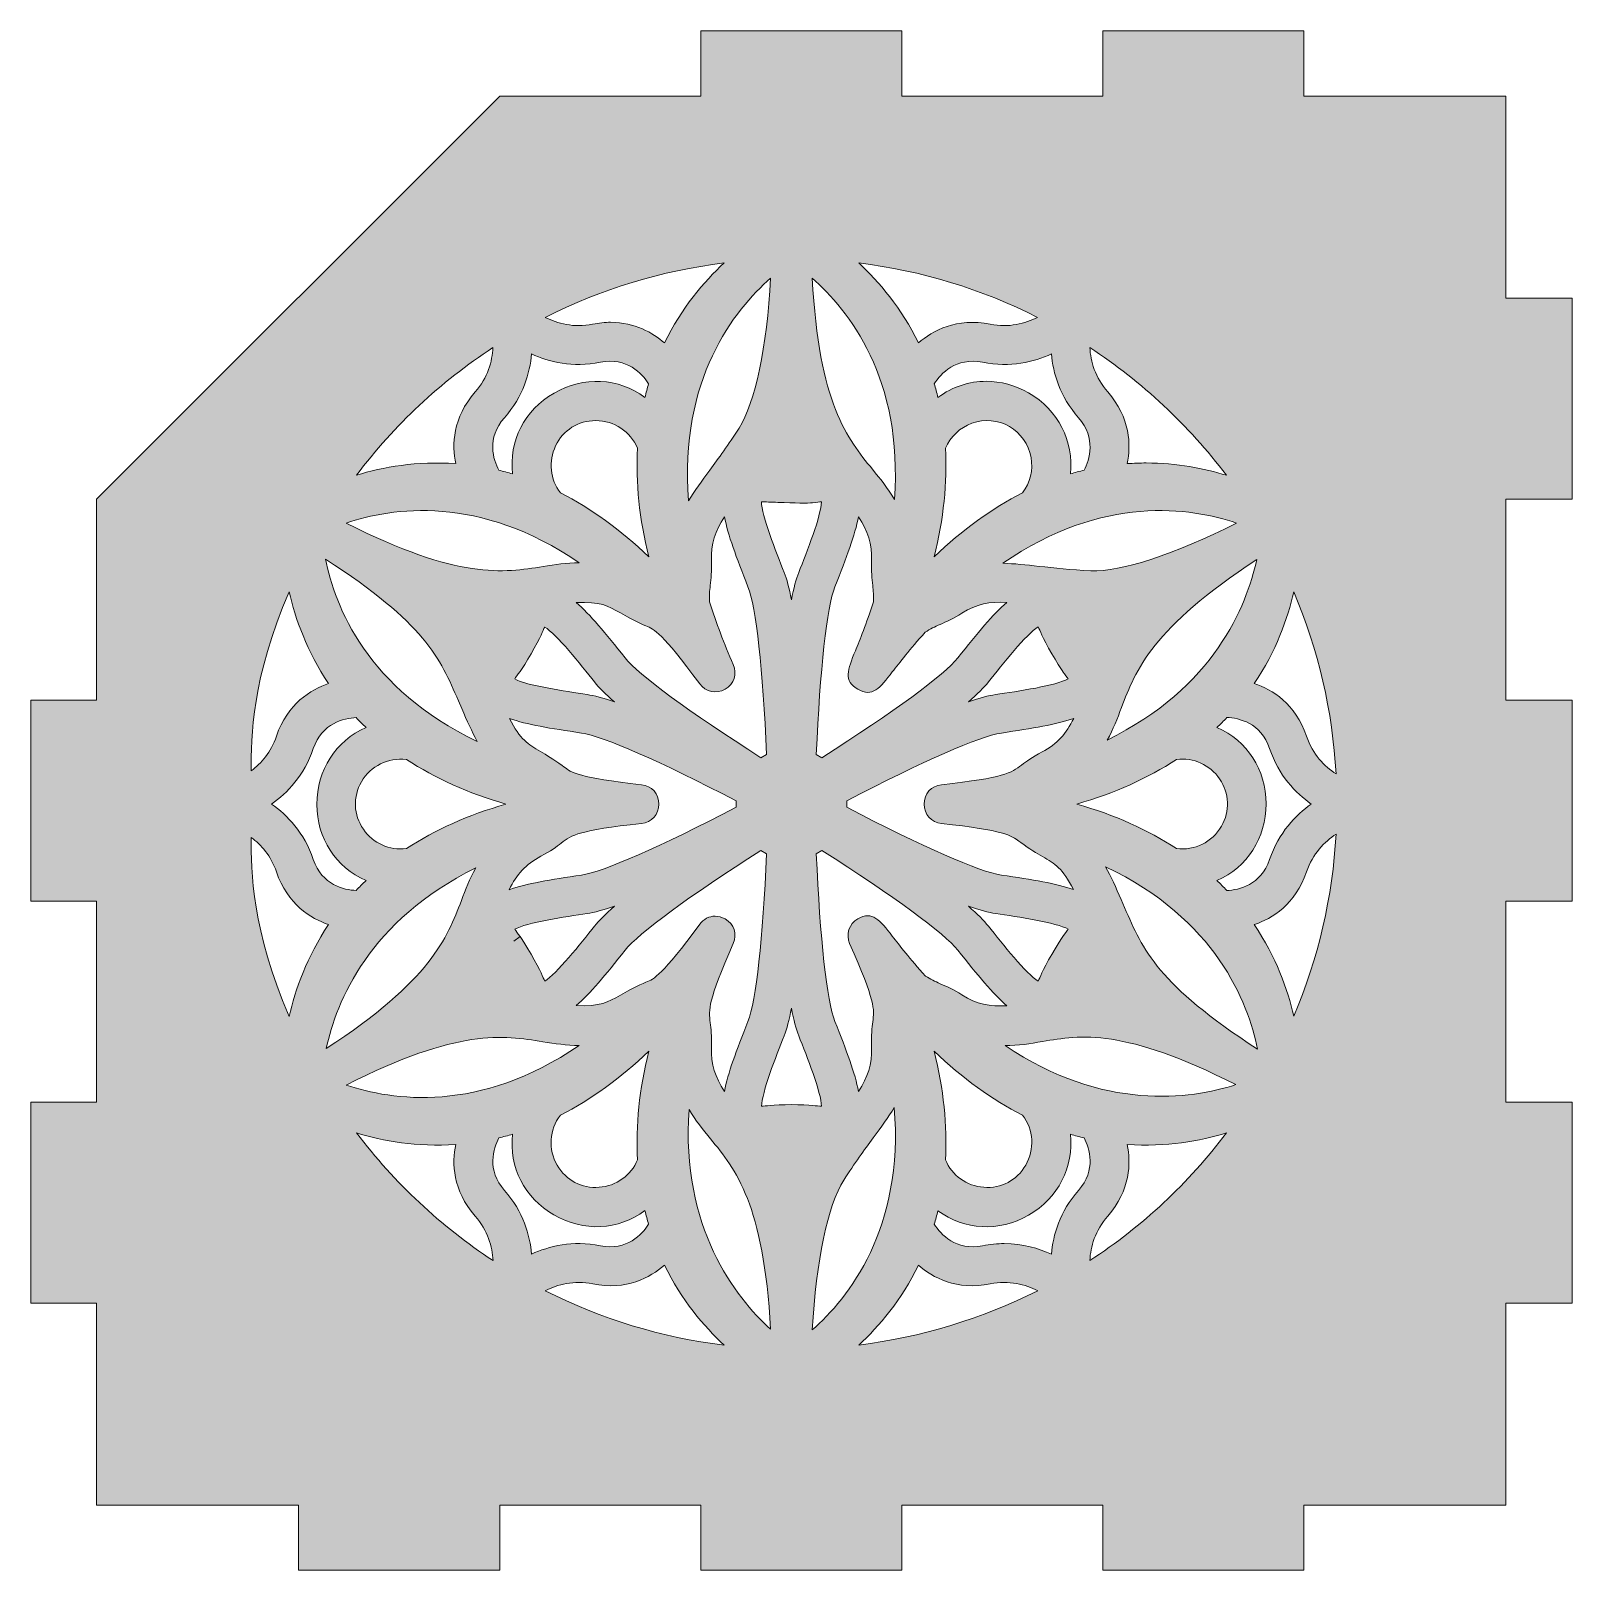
# Model space of a CAD drawing. Header units: inches. Extents: x 361 to 559, y 241 to 439.
import ezdxf

# ---------------------------------------------------------------- set-up
doc = ezdxf.new("R2010")
doc.units = ezdxf.units.IN
doc.header["$MEASUREMENT"] = 0
doc.layers.add('_U+0421_U+043B_U+043E_U+0439 1', color=7, linetype='Continuous')

msp = doc.modelspace()

# ---------------------------------------------------------------- hatches: boundary and pattern name
at = {"layer": '_U+0421_U+043B_U+043E_U+0439 1', "true_color": 0x1a1523}
h = msp.add_hatch(color=250, dxfattribs=at)
h.dxf.hatch_style = 2
h.paths.add_polyline_path([(559.04, 378.71), (559.04, 404.53), (550.54, 404.53), (550.54, 430.48), (524.59, 430.48), (524.59, 438.87), (498.76, 438.87), (498.76, 430.48), (472.94, 430.48), (472.94, 438.87), (447.12, 438.87), (447.12, 430.48), (421.29, 430.48), (369.52, 378.71), (369.52, 352.88), (361.07, 352.88), (361.07, 327.06), (369.52, 327.06), (369.52, 301.24), (361.07, 301.24), (361.07, 275.41), (369.52, 275.41), (369.52, 249.46), (395.47, 249.46), (395.47, 241.13), (421.29, 241.13), (421.29, 249.46), (447.12, 249.46), (447.12, 241.13), (472.94, 241.13), (472.94, 249.46), (498.76, 249.46), (498.76, 241.13), (524.59, 241.13), (524.59, 249.46), (550.54, 249.46), (550.54, 275.41), (559.04, 275.41), (559.04, 301.24), (550.54, 301.24), (550.54, 327.06), (559.04, 327.06), (559.04, 352.88), (550.54, 352.88), (550.54, 378.71)])
edge = h.paths.add_edge_path()
edge.add_spline(control_points=[(477.1, 307.78), (480.72, 304.31), (484.53, 301.56), (488.46, 299.58), (489.87, 297.69), (490.03, 295.19), (488.85, 293.15), (487.73, 291.19), (485.71, 290.14), (483.46, 290.31), (481.26, 290.48), (479.39, 291.83), (478.54, 293.85), (478.79, 298.24), (478.3, 302.91), (477.1, 307.78)], knot_values=[0, 0, 0, 0, 1, 1, 1, 2, 2, 2, 3, 3, 3, 4, 4, 4, 5, 5, 5, 5], degree=3, periodic=1)
edge = h.paths.add_edge_path()
edge.add_spline(control_points=[(439, 293.85), (438.14, 291.83), (436.27, 290.48), (434.06, 290.31), (431.83, 290.14), (429.81, 291.2), (428.68, 293.15), (427.5, 295.19), (427.66, 297.69), (429.08, 299.58), (433, 301.56), (436.81, 304.31), (440.43, 307.78), (439.23, 302.91), (438.75, 298.24), (439, 293.85)], knot_values=[0, 0, 0, 0, 1, 1, 1, 2, 2, 2, 3, 3, 3, 4, 4, 4, 5, 5, 5, 5], degree=3, periodic=1)
edge = h.paths.add_edge_path()
edge.add_spline(control_points=[(440.43, 371.31), (436.81, 374.78), (433.01, 377.53), (429.08, 379.51), (427.76, 381.26), (427.53, 383.56), (428.48, 385.56), (429.45, 387.59), (431.37, 388.8), (433.63, 388.8), (435.99, 388.8), (438.07, 387.41), (439, 385.24), (438.75, 380.85), (439.23, 376.18), (440.43, 371.31)], knot_values=[0, 0, 0, 0, 1, 1, 1, 2, 2, 2, 3, 3, 3, 4, 4, 4, 5, 5, 5, 5], degree=3, periodic=1)
edge = h.paths.add_edge_path()
edge.add_spline(control_points=[(478.54, 385.24), (479.18, 386.74), (480.41, 387.91), (481.95, 388.46), (483.55, 389.03), (485.31, 388.88), (486.76, 388.06), (488.22, 387.2), (489.23, 385.75), (489.54, 384.08), (489.83, 382.47), (489.44, 380.82), (488.46, 379.51), (484.53, 377.54), (480.73, 374.78), (477.1, 371.31), (478.3, 376.18), (478.79, 380.85), (478.54, 385.24)], knot_values=[0, 0, 0, 0, 1, 1, 1, 2, 2, 2, 3, 3, 3, 4, 4, 4, 5, 5, 5, 6, 6, 6, 6], degree=3, periodic=1)
edge = h.paths.add_edge_path()
edge.add_spline(control_points=[(499.31, 347.76), (500.1, 349.15), (500.62, 350.53), (501.16, 351.95), (502.99, 356.74), (505.05, 362.14), (518.52, 370.95), (517.23, 364.95), (513.02, 354.48), (499.31, 347.76)], knot_values=[0, 0, 0, 0, 1, 1, 1, 2, 2, 2, 3, 3, 3, 3], degree=3, periodic=1)
edge = h.paths.add_edge_path()
edge.add_spline(control_points=[(513.76, 342.77), (515.03, 340.91), (515.12, 338.64), (513.99, 336.69), (512.81, 334.64), (510.56, 333.53), (508.22, 333.82), (504.54, 336.23), (500.26, 338.15), (495.44, 339.54), (500.26, 340.94), (504.54, 342.86), (508.22, 345.27), (510.41, 345.54), (512.51, 344.59), (513.76, 342.77)], knot_values=[0, 0, 0, 0, 1, 1, 1, 2, 2, 2, 3, 3, 3, 4, 4, 4, 5, 5, 5, 5], degree=3, periodic=1)
edge = h.paths.add_edge_path()
edge.add_spline(control_points=[(497.23, 369.52), (497.23, 369.52), (497.23, 369.52), (497.23, 369.52), (494.64, 369.63), (492.49, 369.87), (490.59, 370.08), (488.87, 370.27), (487.35, 370.44), (485.91, 370.47), (498.81, 379.36), (510.09, 377.63), (515.94, 375.64), (507.97, 371.61), (501.08, 369.33), (497.23, 369.52)], knot_values=[0, 0, 0, 0, 1, 1, 1, 2, 2, 2, 3, 3, 3, 4, 4, 4, 5, 5, 5, 5], degree=3, periodic=1)
edge = h.paths.add_edge_path()
edge.add_spline(control_points=[(478.02, 337.06), (486.15, 336.16), (487.04, 335.48), (487.99, 334.77), (487.99, 334.77), (488.23, 334.59), (488.23, 334.59), (489.35, 333.77), (490.26, 333.23), (491, 332.81), (492.63, 331.86), (493.56, 331.31), (495, 328.55), (492.78, 329.34), (489.74, 329.83), (485.73, 330.42), (482.97, 330.83), (475.57, 334.08), (465.88, 339.13), (465.88, 339.13), (465.88, 339.96), (465.88, 339.96), (475.57, 345.01), (482.96, 348.26), (485.73, 348.67), (489.76, 349.26), (492.8, 349.76), (495.03, 350.55), (494.02, 348.59), (492.96, 347.3), (490.95, 346.24), (489.66, 345.57), (488.92, 345.01), (488.33, 344.56), (486.94, 343.51), (486.17, 342.93), (478.02, 342.03), (476.72, 341.88), (475.81, 340.86), (475.81, 339.54), (475.8, 338.23), (476.72, 337.2), (478.02, 337.06)], knot_values=[0, 0, 0, 0, 1, 1, 1, 2, 2, 2, 3, 3, 3, 4, 4, 4, 5, 5, 5, 6, 6, 6, 7, 7, 7, 8, 8, 8, 9, 9, 9, 10, 10, 10, 11, 11, 11, 12, 12, 12, 13, 13, 13, 14, 14, 14, 14], degree=3, periodic=1)
edge = h.paths.add_edge_path()
edge.add_spline(control_points=[(494.31, 323.47), (494.16, 323.24), (493.93, 322.93), (493.63, 322.53), (493.05, 321.76), (491.31, 318.74), (490.93, 317.86), (490.73, 317.37), (490.58, 317.04), (490.46, 316.81), (488.96, 317.69), (485.83, 321.63), (484.07, 323.86), (484.07, 323.86), (484.06, 323.86), (484.06, 323.86), (483.5, 324.57), (482.64, 325.43), (481.49, 326.43), (482.92, 325.93), (484.1, 325.61), (485, 325.48), (487.82, 325.06), (492.8, 324.32), (494.31, 323.47)], knot_values=[0, 0, 0, 0, 1, 1, 1, 2, 2, 2, 3, 3, 3, 4, 4, 4, 5, 5, 5, 6, 6, 6, 7, 7, 7, 8, 8, 8, 8], degree=3, periodic=1)
edge = h.paths.add_edge_path()
edge.add_spline(control_points=[(481.49, 352.66), (482.64, 353.66), (483.5, 354.52), (484.07, 355.23), (485.84, 357.46), (488.97, 361.41), (490.45, 362.29), (490.57, 362.07), (490.72, 361.73), (490.93, 361.23), (491.31, 360.34), (493.05, 357.33), (493.63, 356.56), (493.63, 356.56), (493.64, 356.55), (493.64, 356.55), (493.93, 356.16), (494.15, 355.86), (494.3, 355.63), (492.79, 354.76), (487.81, 354.03), (485, 353.61), (484.1, 353.48), (482.92, 353.16), (481.49, 352.66)], knot_values=[0, 0, 0, 0, 1, 1, 1, 2, 2, 2, 3, 3, 3, 4, 4, 4, 5, 5, 5, 6, 6, 6, 7, 7, 7, 8, 8, 8, 8], degree=3, periodic=1)
edge = h.paths.add_edge_path()
edge.add_spline(control_points=[(477.87, 362.62), (478.65, 362.96), (479.53, 363.35), (480.66, 364.07), (482.57, 365.28), (484.21, 365.55), (486.43, 365.45), (484.63, 363.91), (482.67, 361.52), (480.15, 358.33), (478.41, 356.15), (471.9, 351.36), (462.68, 345.5), (462.68, 345.5), (461.96, 345.91), (461.96, 345.91), (462.43, 356.83), (463.32, 364.85), (464.35, 367.46), (465.84, 371.24), (466.94, 374.13), (467.37, 376.45), (468.56, 374.59), (469.15, 373.03), (469.05, 370.77), (469, 369.44), (469.1, 368.48), (469.2, 367.63), (469.28, 366.9), (469.35, 366.27), (469.29, 365.53), (468.36, 362.61), (467.56, 360.66), (466.98, 359.23), (465.96, 356.75), (465.4, 355.38), (467.28, 354.29), (469.17, 353.2), (470.13, 354.46), (471.72, 356.52), (472.66, 357.73), (473.93, 359.38), (475.95, 361.61), (476.58, 362.05), (477.18, 362.32), (477.87, 362.62)], knot_values=[0, 0, 0, 0, 1, 1, 1, 2, 2, 2, 3, 3, 3, 4, 4, 4, 5, 5, 5, 6, 6, 6, 7, 7, 7, 8, 8, 8, 9, 9, 9, 10, 10, 10, 11, 11, 11, 12, 12, 12, 13, 13, 13, 14, 14, 14, 15, 15, 15, 15], degree=3, periodic=1)
edge = h.paths.add_edge_path()
edge.add_spline(control_points=[(458.77, 365.78), (458.48, 367.27), (458.17, 368.45), (457.83, 369.3), (456.78, 371.95), (454.93, 376.64), (454.91, 378.36), (455.41, 378.36), (456.18, 378.33), (457.01, 378.3), (459.24, 378.22), (460.87, 378.17), (461.47, 378.25), (461.99, 378.31), (462.36, 378.35), (462.61, 378.36), (462.6, 376.62), (460.75, 371.94), (459.7, 369.29), (459.36, 368.45), (459.05, 367.28), (458.77, 365.78)], knot_values=[0, 0, 0, 0, 1, 1, 1, 2, 2, 2, 3, 3, 3, 4, 4, 4, 5, 5, 5, 6, 6, 6, 7, 7, 7, 7], degree=3, periodic=1)
edge = h.paths.add_edge_path()
edge.add_spline(control_points=[(462.62, 300.73), (462.34, 300.74), (461.96, 300.78), (461.46, 300.84), (460.5, 300.96), (457.02, 300.96), (456.07, 300.84), (455.54, 300.77), (455.17, 300.74), (454.93, 300.73), (454.94, 302.47), (456.79, 307.15), (457.83, 309.79), (458.17, 310.64), (458.48, 311.81), (458.77, 313.31), (459.05, 311.81), (459.37, 310.64), (459.7, 309.79), (460.75, 307.14), (462.6, 302.45), (462.62, 300.73)], knot_values=[0, 0, 0, 0, 1, 1, 1, 2, 2, 2, 3, 3, 3, 4, 4, 4, 5, 5, 5, 6, 6, 6, 7, 7, 7, 7], degree=3, periodic=1)
edge = h.paths.add_edge_path()
edge.add_spline(control_points=[(471.98, 378.68), (471.14, 380.14), (470.17, 381.33), (469.16, 382.56), (465.94, 386.49), (462.31, 390.92), (461.43, 407.1), (466.06, 403.05), (473.17, 394.2), (471.98, 378.68)], knot_values=[0, 0, 0, 0, 1, 1, 1, 2, 2, 2, 3, 3, 3, 3], degree=3, periodic=1)
edge = h.paths.add_edge_path()
edge.add_spline(control_points=[(456.09, 407.1), (455.6, 398.22), (454.11, 391.11), (452.04, 387.84), (450.67, 385.69), (449.4, 383.96), (448.27, 382.43), (447.23, 381.02), (446.31, 379.77), (445.56, 378.51), (444.31, 394.13), (451.45, 403.03), (456.09, 407.1)], knot_values=[0, 0, 0, 0, 1, 1, 1, 2, 2, 2, 3, 3, 3, 4, 4, 4, 4], degree=3, periodic=1)
edge = h.paths.add_edge_path()
edge.add_spline(control_points=[(446.98, 354.98), (447.75, 353.94), (449.12, 353.65), (450.25, 354.3), (451.39, 354.96), (451.82, 356.26), (451.29, 357.46), (450.11, 360.15), (449.11, 362.79), (448.24, 365.53), (448.19, 366.27), (448.26, 366.9), (448.34, 367.63), (448.43, 368.48), (448.53, 369.44), (448.48, 370.77), (448.38, 373.03), (448.97, 374.59), (450.17, 376.45), (450.59, 374.13), (451.69, 371.24), (453.18, 367.46), (454.21, 364.86), (455.1, 356.83), (455.57, 345.92), (455.57, 345.92), (454.85, 345.5), (454.85, 345.5), (445.63, 351.36), (439.12, 356.15), (437.39, 358.33), (434.87, 361.51), (432.92, 363.9), (431.12, 365.43), (434.25, 365.56), (435.17, 365.03), (436.81, 364.09), (437.55, 363.67), (438.47, 363.14), (439.74, 362.58), (439.74, 362.58), (440.07, 362.44), (440.07, 362.44), (441.13, 362), (442.12, 361.59), (446.98, 354.98)], knot_values=[0, 0, 0, 0, 1, 1, 1, 2, 2, 2, 3, 3, 3, 4, 4, 4, 5, 5, 5, 6, 6, 6, 7, 7, 7, 8, 8, 8, 9, 9, 9, 10, 10, 10, 11, 11, 11, 12, 12, 12, 13, 13, 13, 14, 14, 14, 15, 15, 15, 15], degree=3, periodic=1)
edge = h.paths.add_edge_path()
edge.add_spline(control_points=[(423.23, 323.46), (424.74, 324.33), (429.72, 325.06), (432.54, 325.48), (433.43, 325.61), (434.61, 325.93), (436.05, 326.43), (434.89, 325.43), (434.03, 324.57), (433.46, 323.85), (431.69, 321.62), (428.56, 317.68), (427.08, 316.8), (426.96, 317.02), (426.81, 317.36), (426.6, 317.86), (426.22, 318.75), (424.48, 321.76), (423.9, 322.53), (423.9, 322.53), (423.1, 321.93), (423.1, 321.93), (423.1, 321.93), (423.9, 322.53), (423.9, 322.53), (423.58, 322.95), (423.37, 323.25), (423.23, 323.46)], knot_values=[0, 0, 0, 0, 1, 1, 1, 2, 2, 2, 3, 3, 3, 4, 4, 4, 5, 5, 5, 6, 6, 6, 7, 7, 7, 8, 8, 8, 9, 9, 9, 9], degree=3, periodic=1)
edge = h.paths.add_edge_path()
edge.add_spline(control_points=[(431.8, 330.42), (427.78, 329.83), (424.73, 329.33), (422.5, 328.54), (423.52, 330.5), (424.57, 331.79), (426.58, 332.84), (427.87, 333.52), (428.61, 334.08), (429.2, 334.52), (430.59, 335.58), (431.36, 336.16), (439.51, 337.06), (440.82, 337.2), (441.73, 338.23), (441.73, 339.54), (441.73, 340.86), (440.82, 341.88), (439.51, 342.03), (431.38, 342.93), (430.49, 343.6), (429.55, 344.32), (429.55, 344.32), (429.3, 344.5), (429.3, 344.5), (428.18, 345.32), (427.26, 345.86), (426.53, 346.29), (424.9, 347.24), (423.97, 347.78), (422.53, 350.54), (424.75, 349.75), (427.79, 349.26), (431.8, 348.67), (434.56, 348.26), (441.96, 345.01), (451.65, 339.96), (451.65, 339.96), (451.65, 339.13), (451.65, 339.13), (441.96, 334.08), (434.57, 330.83), (431.8, 330.42)], knot_values=[0, 0, 0, 0, 1, 1, 1, 2, 2, 2, 3, 3, 3, 4, 4, 4, 5, 5, 5, 6, 6, 6, 7, 7, 7, 8, 8, 8, 9, 9, 9, 10, 10, 10, 11, 11, 11, 12, 12, 12, 13, 13, 13, 14, 14, 14, 14], degree=3, periodic=1)
edge = h.paths.add_edge_path()
edge.add_spline(control_points=[(423.22, 355.61), (423.36, 355.82), (423.57, 356.13), (423.9, 356.56), (424.48, 357.33), (426.22, 360.34), (426.6, 361.23), (426.8, 361.72), (426.96, 362.05), (427.07, 362.28), (428.57, 361.4), (431.7, 357.46), (433.47, 355.23), (434.03, 354.51), (434.89, 353.66), (436.04, 352.66), (434.6, 353.16), (433.43, 353.48), (432.53, 353.61), (429.72, 354.03), (424.73, 354.77), (423.22, 355.61)], knot_values=[0, 0, 0, 0, 1, 1, 1, 2, 2, 2, 3, 3, 3, 4, 4, 4, 5, 5, 5, 6, 6, 6, 7, 7, 7, 7], degree=3, periodic=1)
edge = h.paths.add_edge_path()
edge.add_spline(control_points=[(431.5, 370.55), (429.88, 370.55), (428.4, 370.31), (426.87, 370.06), (421.78, 369.24), (416.05, 368.31), (401.59, 375.64), (407.42, 377.62), (418.65, 379.35), (431.5, 370.55)], knot_values=[0, 0, 0, 0, 1, 1, 1, 2, 2, 2, 3, 3, 3, 3], degree=3, periodic=1)
edge = h.paths.add_edge_path()
edge.add_spline(control_points=[(422.09, 339.54), (417.27, 338.15), (412.99, 336.23), (409.31, 333.82), (407.12, 333.55), (405.03, 334.5), (403.78, 336.32), (402.5, 338.17), (402.42, 340.45), (403.54, 342.4), (404.72, 344.45), (406.96, 345.56), (409.31, 345.27), (412.99, 342.86), (417.27, 340.94), (422.09, 339.54)], knot_values=[0, 0, 0, 0, 1, 1, 1, 2, 2, 2, 3, 3, 3, 4, 4, 4, 5, 5, 5, 5], degree=3, periodic=1)
edge = h.paths.add_edge_path()
edge.add_spline(control_points=[(415.64, 383.27), (410.64, 383.62), (406.27, 382.83), (402.89, 381.78), (407.78, 388.26), (413.66, 393.76), (420.43, 398.18), (420.33, 396.41), (419.77, 394.33), (418.14, 392.48), (415.23, 389.16), (415.16, 385.66), (415.64, 383.27)], knot_values=[0, 0, 0, 0, 1, 1, 1, 2, 2, 2, 3, 3, 3, 4, 4, 4, 4], degree=3, periodic=1)
edge = h.paths.add_edge_path()
edge.add_spline(control_points=[(415.99, 352.79), (415.99, 352.79), (416.41, 351.82), (416.41, 351.82), (417.1, 350.25), (417.71, 348.85), (418.41, 347.6), (404.26, 354.33), (400.12, 364.96), (398.92, 371.01), (411.7, 362.73), (413.61, 358.32), (415.99, 352.79)], knot_values=[0, 0, 0, 0, 1, 1, 1, 2, 2, 2, 3, 3, 3, 4, 4, 4, 4], degree=3, periodic=1)
edge = h.paths.add_edge_path()
edge.add_spline(control_points=[(404.13, 349.37), (400.24, 347.65), (397.81, 343.94), (397.81, 339.5), (397.81, 335.11), (400.24, 331.43), (404.12, 329.72), (403.68, 329.3), (403.25, 328.87), (402.84, 328.44), (401.31, 328.52), (398.47, 329.12), (397.35, 332.43), (396.19, 335.88), (394, 338.13), (392, 339.54), (394, 340.96), (396.19, 343.21), (397.35, 346.66), (398.47, 349.97), (401.31, 350.58), (402.84, 350.65), (403.25, 350.22), (403.68, 349.79), (404.13, 349.37)], knot_values=[0, 0, 0, 0, 1, 1, 1, 2, 2, 2, 3, 3, 3, 4, 4, 4, 5, 5, 5, 6, 6, 6, 7, 7, 7, 8, 8, 8, 8], degree=3, periodic=1)
edge = h.paths.add_edge_path()
edge.add_spline(control_points=[(418.22, 331.33), (417.44, 329.94), (416.91, 328.56), (416.37, 327.14), (414.53, 322.34), (412.46, 316.93), (399.01, 308.13), (400.3, 314.14), (404.51, 324.61), (418.22, 331.33)], knot_values=[0, 0, 0, 0, 1, 1, 1, 2, 2, 2, 3, 3, 3, 3], degree=3, periodic=1)
edge = h.paths.add_edge_path()
edge.add_spline(control_points=[(402.9, 297.31), (406.28, 296.26), (410.64, 295.46), (415.64, 295.82), (415.16, 293.43), (415.23, 289.93), (418.14, 286.61), (419.78, 284.75), (420.34, 282.67), (420.44, 280.9), (413.75, 285.28), (407.76, 290.89), (402.9, 297.31)], knot_values=[0, 0, 0, 0, 1, 1, 1, 2, 2, 2, 3, 3, 3, 4, 4, 4, 4], degree=3, periodic=1)
edge = h.paths.add_edge_path()
edge.add_spline(control_points=[(401.59, 303.45), (416.02, 310.77), (421.75, 309.84), (426.83, 309.02), (428.37, 308.78), (429.86, 308.54), (431.49, 308.53), (418.64, 299.74), (407.42, 301.47), (401.59, 303.45)], knot_values=[0, 0, 0, 0, 1, 1, 1, 2, 2, 2, 3, 3, 3, 3], degree=3, periodic=1)
edge = h.paths.add_edge_path()
edge.add_spline(control_points=[(440.07, 316.65), (440.07, 316.65), (439.74, 316.51), (439.74, 316.51), (438.47, 315.95), (437.55, 315.42), (436.81, 315), (435.17, 314.06), (434.25, 313.54), (431.12, 313.66), (432.92, 315.19), (434.87, 317.58), (437.39, 320.76), (439.12, 322.94), (445.63, 327.73), (454.85, 333.59), (454.85, 333.59), (455.57, 333.17), (455.57, 333.17), (455.1, 322.26), (454.21, 314.23), (453.18, 311.63), (451.69, 307.85), (450.59, 304.96), (450.16, 302.64), (448.97, 304.5), (448.38, 306.06), (448.48, 308.32), (448.54, 309.79), (448.42, 310.71), (448.33, 311.45), (448.12, 313.17), (448, 314.11), (451.29, 321.63), (451.82, 322.83), (451.39, 324.13), (450.24, 324.79), (449.83, 325.03), (449.39, 325.14), (448.96, 325.14), (448.2, 325.14), (447.48, 324.79), (446.99, 324.11), (442.12, 317.5), (441.13, 317.08), (440.07, 316.65)], knot_values=[0, 0, 0, 0, 1, 1, 1, 2, 2, 2, 3, 3, 3, 4, 4, 4, 5, 5, 5, 6, 6, 6, 7, 7, 7, 8, 8, 8, 9, 9, 9, 10, 10, 10, 11, 11, 11, 12, 12, 12, 13, 13, 13, 14, 14, 14, 15, 15, 15, 15], degree=3, periodic=1)
edge = h.paths.add_edge_path()
edge.add_spline(control_points=[(445.61, 300.32), (446.44, 298.9), (447.39, 297.73), (448.38, 296.53), (451.58, 292.61), (455.2, 288.19), (456.09, 272.09), (451.53, 276.21), (444.57, 285.09), (445.61, 300.32)], knot_values=[0, 0, 0, 0, 1, 1, 1, 2, 2, 2, 3, 3, 3, 3], degree=3, periodic=1)
edge = h.paths.add_edge_path()
edge.add_spline(control_points=[(461.44, 271.99), (461.93, 280.87), (463.42, 287.98), (465.5, 291.25), (466.86, 293.4), (468.13, 295.13), (469.26, 296.65), (470.3, 298.07), (471.22, 299.32), (471.97, 300.58), (473.22, 284.96), (466.08, 276.06), (461.44, 271.99)], knot_values=[0, 0, 0, 0, 1, 1, 1, 2, 2, 2, 3, 3, 3, 4, 4, 4, 4], degree=3, periodic=1)
edge = h.paths.add_edge_path()
edge.add_spline(control_points=[(471.72, 322.57), (470.13, 324.63), (469.17, 325.88), (467.28, 324.8), (466.18, 324.16), (465.73, 322.8), (466.24, 321.63), (469.54, 314.11), (469.43, 313.26), (469.21, 311.57), (469.11, 310.82), (468.99, 309.88), (469.05, 308.32), (469.15, 306.06), (468.56, 304.5), (467.37, 302.64), (466.94, 304.96), (465.85, 307.85), (464.35, 311.63), (463.32, 314.23), (462.43, 322.26), (461.96, 333.17), (461.96, 333.17), (462.68, 333.59), (462.68, 333.59), (471.9, 327.73), (478.41, 322.94), (480.15, 320.76), (482.67, 317.57), (484.63, 315.18), (486.43, 313.64), (484.23, 313.54), (482.57, 313.81), (480.66, 315.02), (479.53, 315.74), (478.65, 316.13), (477.87, 316.47), (477.19, 316.77), (476.61, 317.03), (475.99, 317.45), (473.95, 319.69), (472.66, 321.35), (471.72, 322.57)], knot_values=[0, 0, 0, 0, 1, 1, 1, 2, 2, 2, 3, 3, 3, 4, 4, 4, 5, 5, 5, 6, 6, 6, 7, 7, 7, 8, 8, 8, 9, 9, 9, 10, 10, 10, 11, 11, 11, 12, 12, 12, 13, 13, 13, 14, 14, 14, 14], degree=3, periodic=1)
edge = h.paths.add_edge_path()
edge.add_spline(control_points=[(486.2, 308.51), (487.91, 308.51), (489.43, 308.77), (491.01, 309.04), (495.9, 309.87), (501.42, 310.81), (515.85, 303.5), (510, 301.62), (498.85, 300.03), (486.2, 308.51)], knot_values=[0, 0, 0, 0, 1, 1, 1, 2, 2, 2, 3, 3, 3, 3], degree=3, periodic=1)
edge = h.paths.add_edge_path()
edge.add_spline(control_points=[(501.55, 326.27), (501.55, 326.27), (501.12, 327.27), (501.12, 327.27), (500.43, 328.84), (499.82, 330.23), (499.12, 331.49), (513.27, 324.76), (517.41, 314.13), (518.61, 308.07), (505.84, 316.36), (503.93, 320.76), (501.55, 326.27)], knot_values=[0, 0, 0, 0, 1, 1, 1, 2, 2, 2, 3, 3, 3, 4, 4, 4, 4], degree=3, periodic=1)
edge = h.paths.add_edge_path()
edge.add_spline(control_points=[(513.41, 329.72), (517.3, 331.44), (519.72, 335.15), (519.72, 339.59), (519.72, 343.98), (517.3, 347.66), (513.41, 349.37), (513.86, 349.8), (514.29, 350.23), (514.7, 350.66), (516.22, 350.6), (519.05, 350.01), (520.18, 346.66), (521.34, 343.21), (523.53, 340.96), (525.53, 339.54), (523.53, 338.13), (521.35, 335.88), (520.18, 332.43), (519.06, 329.12), (516.23, 328.51), (514.69, 328.44), (514.28, 328.87), (513.85, 329.3), (513.41, 329.72)], knot_values=[0, 0, 0, 0, 1, 1, 1, 2, 2, 2, 3, 3, 3, 4, 4, 4, 5, 5, 5, 6, 6, 6, 7, 7, 7, 8, 8, 8, 8], degree=3, periodic=1)
edge = h.paths.add_edge_path()
edge.add_spline(control_points=[(524.92, 348.26), (523.51, 352.44), (520.51, 354.24), (518.21, 355.03), (521.01, 359.17), (522.5, 363.35), (523.28, 366.81), (526.45, 359.34), (528.27, 351.49), (528.71, 343.42), (527.23, 344.4), (525.7, 345.92), (524.92, 348.26)], knot_values=[0, 0, 0, 0, 1, 1, 1, 2, 2, 2, 3, 3, 3, 4, 4, 4, 4], degree=3, periodic=1)
edge = h.paths.add_edge_path()
edge.add_spline(control_points=[(514.63, 381.78), (511.81, 382.65), (508.3, 383.36), (504.31, 383.36), (503.52, 383.36), (502.72, 383.33), (501.89, 383.27), (502.37, 385.66), (502.31, 389.16), (499.39, 392.48), (497.75, 394.34), (497.19, 396.42), (497.09, 398.18), (503.78, 393.81), (509.77, 388.2), (514.63, 381.78)], knot_values=[0, 0, 0, 0, 1, 1, 1, 2, 2, 2, 3, 3, 3, 4, 4, 4, 5, 5, 5, 5], degree=3, periodic=1)
edge = h.paths.add_edge_path()
edge.add_spline(control_points=[(495.63, 389.17), (497.94, 386.55), (497.05, 383.79), (496.35, 382.43), (495.77, 382.29), (495.18, 382.13), (494.59, 381.95), (495.05, 386.18), (493.05, 390.14), (489.21, 392.36), (487.48, 393.36), (485.62, 393.85), (483.79, 393.85), (481.6, 393.85), (479.44, 393.14), (477.58, 391.78), (477.43, 392.37), (477.28, 392.96), (477.11, 393.53), (477.94, 394.82), (479.88, 396.97), (483.31, 396.29), (486.88, 395.57), (489.92, 396.34), (492.15, 397.36), (492.37, 394.93), (493.23, 391.91), (495.63, 389.17)], knot_values=[0, 0, 0, 0, 1, 1, 1, 2, 2, 2, 3, 3, 3, 4, 4, 4, 5, 5, 5, 6, 6, 6, 7, 7, 7, 8, 8, 8, 9, 9, 9, 9], degree=3, periodic=1)
edge = h.paths.add_edge_path()
edge.add_spline(control_points=[(484.3, 401.19), (479.97, 402.05), (476.91, 400.37), (475.08, 398.77), (472.89, 403.26), (470.01, 406.64), (467.41, 409.05), (475.47, 408.06), (483.17, 405.71), (490.38, 402.06), (488.79, 401.26), (486.71, 400.7), (484.3, 401.19)], knot_values=[0, 0, 0, 0, 1, 1, 1, 2, 2, 2, 3, 3, 3, 4, 4, 4, 4], degree=3, periodic=1)
edge = h.paths.add_edge_path()
edge.add_spline(control_points=[(450.12, 409.05), (447.52, 406.64), (444.64, 403.26), (442.45, 398.77), (440.97, 400.07), (438.67, 401.43), (435.54, 401.43), (434.82, 401.43), (434.05, 401.35), (433.23, 401.19), (430.8, 400.7), (428.72, 401.26), (427.14, 402.06), (434.35, 405.71), (442.06, 408.06), (450.12, 409.05)], knot_values=[0, 0, 0, 0, 1, 1, 1, 2, 2, 2, 3, 3, 3, 4, 4, 4, 5, 5, 5, 5], degree=3, periodic=1)
edge = h.paths.add_edge_path()
edge.add_spline(control_points=[(425.39, 397.36), (427.61, 396.34), (430.65, 395.57), (434.22, 396.29), (437.65, 396.98), (439.59, 394.82), (440.42, 393.53), (440.25, 392.96), (440.1, 392.38), (439.95, 391.78), (436.52, 394.29), (432.1, 394.55), (428.27, 392.34), (424.45, 390.14), (422.47, 386.18), (422.94, 381.95), (422.34, 382.13), (421.75, 382.29), (421.17, 382.43), (420.47, 383.78), (419.56, 386.53), (421.9, 389.17), (424.31, 391.91), (425.16, 394.93), (425.39, 397.36)], knot_values=[0, 0, 0, 0, 1, 1, 1, 2, 2, 2, 3, 3, 3, 4, 4, 4, 5, 5, 5, 6, 6, 6, 7, 7, 7, 8, 8, 8, 8], degree=3, periodic=1)
edge = h.paths.add_edge_path()
edge.add_spline(control_points=[(394.25, 366.82), (395.03, 363.36), (396.52, 359.17), (399.32, 355.02), (397.02, 354.24), (394.02, 352.43), (392.61, 348.26), (391.92, 346.19), (390.64, 344.77), (389.39, 343.82), (389.33, 348.19), (389.45, 355.67), (394.25, 366.82)], knot_values=[0, 0, 0, 0, 1, 1, 1, 2, 2, 2, 3, 3, 3, 4, 4, 4, 4], degree=3, periodic=1)
edge = h.paths.add_edge_path()
edge.add_spline(control_points=[(389.39, 335.26), (390.65, 334.31), (391.92, 332.89), (392.61, 330.83), (394.03, 326.65), (397.02, 324.84), (399.32, 324.06), (396.52, 319.91), (395.03, 315.72), (394.25, 312.27), (389.48, 323.36), (389.34, 330.87), (389.39, 335.26)], knot_values=[0, 0, 0, 0, 1, 1, 1, 2, 2, 2, 3, 3, 3, 4, 4, 4, 4], degree=3, periodic=1)
edge = h.paths.add_edge_path()
edge.add_spline(control_points=[(421.9, 289.92), (419.59, 292.54), (420.48, 295.3), (421.18, 296.66), (421.76, 296.8), (422.35, 296.96), (422.94, 297.14), (422.47, 292.91), (424.45, 288.96), (428.26, 286.76), (432.1, 284.55), (436.52, 284.8), (439.95, 287.32), (440.1, 286.72), (440.25, 286.13), (440.42, 285.56), (439.59, 284.27), (437.65, 282.11), (434.22, 282.8), (430.65, 283.52), (427.61, 282.75), (425.39, 281.73), (425.16, 284.16), (424.31, 287.18), (421.9, 289.92)], knot_values=[0, 0, 0, 0, 1, 1, 1, 2, 2, 2, 3, 3, 3, 4, 4, 4, 5, 5, 5, 6, 6, 6, 7, 7, 7, 8, 8, 8, 8], degree=3, periodic=1)
edge = h.paths.add_edge_path()
edge.add_spline(control_points=[(433.24, 277.9), (437.56, 277.03), (440.63, 278.72), (442.45, 280.32), (444.64, 275.83), (447.52, 272.45), (450.12, 270.04), (442.07, 271.03), (434.36, 273.38), (427.15, 277.03), (428.74, 277.82), (430.82, 278.39), (433.24, 277.9)], knot_values=[0, 0, 0, 0, 1, 1, 1, 2, 2, 2, 3, 3, 3, 4, 4, 4, 4], degree=3, periodic=1)
edge = h.paths.add_edge_path()
edge.add_spline(control_points=[(467.42, 270.05), (470.02, 272.45), (472.89, 275.83), (475.08, 280.32), (476.9, 278.72), (479.97, 277.03), (484.3, 277.9), (486.73, 278.39), (488.81, 277.83), (490.39, 277.03), (483.26, 273.43), (475.4, 271.04), (467.42, 270.05)], knot_values=[0, 0, 0, 0, 1, 1, 1, 2, 2, 2, 3, 3, 3, 4, 4, 4, 4], degree=3, periodic=1)
edge = h.paths.add_edge_path()
edge.add_spline(control_points=[(492.15, 281.73), (490.53, 282.47), (488.48, 283.08), (486.1, 283.08), (485.21, 283.08), (484.28, 283), (483.31, 282.8), (483.31, 282.8), (483.31, 282.8), (483.31, 282.8), (479.89, 282.11), (477.94, 284.27), (477.11, 285.56), (477.28, 286.13), (477.44, 286.71), (477.58, 287.31), (481, 284.8), (485.4, 284.54), (489.21, 286.73), (493.05, 288.95), (495.05, 292.91), (494.59, 297.14), (495.18, 296.96), (495.77, 296.8), (496.35, 296.66), (497.05, 295.3), (497.95, 292.54), (495.64, 289.92), (493.23, 287.18), (492.37, 284.16), (492.15, 281.73)], knot_values=[0, 0, 0, 0, 1, 1, 1, 2, 2, 2, 3, 3, 3, 4, 4, 4, 5, 5, 5, 6, 6, 6, 7, 7, 7, 8, 8, 8, 9, 9, 9, 10, 10, 10, 10], degree=3, periodic=1)
edge = h.paths.add_edge_path()
edge.add_spline(control_points=[(499.39, 286.61), (502.31, 289.93), (502.37, 293.43), (501.89, 295.82), (506.89, 295.46), (511.26, 296.26), (514.64, 297.31), (509.75, 290.83), (503.86, 285.32), (497.09, 280.9), (497.19, 282.67), (497.75, 284.75), (499.39, 286.61)], knot_values=[0, 0, 0, 0, 1, 1, 1, 2, 2, 2, 3, 3, 3, 4, 4, 4, 4], degree=3, periodic=1)
edge = h.paths.add_edge_path()
edge.add_spline(control_points=[(523.28, 312.28), (522.5, 315.74), (521.01, 319.92), (518.21, 324.06), (520.52, 324.84), (523.51, 326.65), (524.92, 330.83), (525.71, 333.18), (527.23, 334.7), (528.72, 335.68), (528.27, 327.6), (526.45, 319.75), (523.28, 312.28)], knot_values=[0, 0, 0, 0, 1, 1, 1, 2, 2, 2, 3, 3, 3, 4, 4, 4, 4], degree=3, periodic=1)

# ---------------------------------------------------------------- linework, layer by layer
at = {"layer": '_U+0421_U+043B_U+043E_U+0439 1', "lineweight": 0}
msp.add_lwpolyline([(559.04, 378.71), (559.04, 404.53), (550.54, 404.53), (550.54, 430.48), (524.59, 430.48), (524.59, 438.87), (498.76, 438.87), (498.76, 430.48), (472.94, 430.48), (472.94, 438.87), (447.12, 438.87), (447.12, 430.48), (421.29, 430.48), (369.52, 378.71), (369.52, 352.88), (361.07, 352.88), (361.07, 327.06), (369.52, 327.06), (369.52, 301.24), (361.07, 301.24), (361.07, 275.41), (369.52, 275.41), (369.52, 249.46), (395.47, 249.46), (395.47, 241.13), (421.29, 241.13), (421.29, 249.46), (447.12, 249.46), (447.12, 241.13), (472.94, 241.13), (472.94, 249.46), (498.76, 249.46), (498.76, 241.13), (524.59, 241.13), (524.59, 249.46), (550.54, 249.46), (550.54, 275.41), (559.04, 275.41), (559.04, 301.24), (550.54, 301.24), (550.54, 327.06), (559.04, 327.06), (559.04, 352.88), (550.54, 352.88), (550.54, 378.71), (559.04, 378.71)], dxfattribs=at)
for points, knots in [([(450.12, 409.05), (447.52, 406.64), (444.64, 403.26), (442.45, 398.77), (440.97, 400.07), (438.67, 401.43), (435.54, 401.43), (434.82, 401.43), (434.05, 401.35), (433.23, 401.19), (430.8, 400.7), (428.72, 401.26), (427.14, 402.06), (434.35, 405.71), (442.06, 408.06), (450.12, 409.05)], [0, 0, 0, 0, 1, 1, 1, 2, 2, 2, 3, 3, 3, 4, 4, 4, 5, 5, 5, 5]), ([(484.3, 401.19), (479.97, 402.05), (476.91, 400.37), (475.08, 398.77), (472.89, 403.26), (470.01, 406.64), (467.41, 409.05), (475.47, 408.06), (483.17, 405.71), (490.38, 402.06), (488.79, 401.26), (486.71, 400.7), (484.3, 401.19)], [0, 0, 0, 0, 1, 1, 1, 2, 2, 2, 3, 3, 3, 4, 4, 4, 4]), ([(456.09, 407.1), (455.6, 398.22), (454.11, 391.11), (452.04, 387.84), (450.67, 385.69), (449.4, 383.96), (448.27, 382.43), (447.23, 381.02), (446.31, 379.77), (445.56, 378.51), (444.31, 394.13), (451.45, 403.03), (456.09, 407.1)], [0, 0, 0, 0, 1, 1, 1, 2, 2, 2, 3, 3, 3, 4, 4, 4, 4]), ([(471.98, 378.68), (471.14, 380.14), (470.17, 381.33), (469.16, 382.56), (465.94, 386.49), (462.31, 390.92), (461.43, 407.1), (466.06, 403.05), (473.17, 394.2), (471.98, 378.68)], [0, 0, 0, 0, 1, 1, 1, 2, 2, 2, 3, 3, 3, 3]), ([(415.64, 383.27), (410.64, 383.62), (406.27, 382.83), (402.89, 381.78), (407.78, 388.26), (413.66, 393.76), (420.43, 398.18), (420.33, 396.41), (419.77, 394.33), (418.14, 392.48), (415.23, 389.16), (415.16, 385.66), (415.64, 383.27)], [0, 0, 0, 0, 1, 1, 1, 2, 2, 2, 3, 3, 3, 4, 4, 4, 4]), ([(514.63, 381.78), (511.81, 382.65), (508.3, 383.36), (504.31, 383.36), (503.52, 383.36), (502.72, 383.33), (501.89, 383.27), (502.37, 385.66), (502.31, 389.16), (499.39, 392.48), (497.75, 394.34), (497.19, 396.42), (497.09, 398.18), (503.78, 393.81), (509.77, 388.2), (514.63, 381.78)], [0, 0, 0, 0, 1, 1, 1, 2, 2, 2, 3, 3, 3, 4, 4, 4, 5, 5, 5, 5]), ([(425.39, 397.36), (427.61, 396.34), (430.65, 395.57), (434.22, 396.29), (437.65, 396.98), (439.59, 394.82), (440.42, 393.53), (440.25, 392.96), (440.1, 392.38), (439.95, 391.78), (436.52, 394.29), (432.1, 394.55), (428.27, 392.34), (424.45, 390.14), (422.47, 386.18), (422.94, 381.95), (422.34, 382.13), (421.75, 382.29), (421.17, 382.43), (420.47, 383.78), (419.56, 386.53), (421.9, 389.17), (424.31, 391.91), (425.16, 394.93), (425.39, 397.36)], [0, 0, 0, 0, 1, 1, 1, 2, 2, 2, 3, 3, 3, 4, 4, 4, 5, 5, 5, 6, 6, 6, 7, 7, 7, 8, 8, 8, 8]), ([(495.63, 389.17), (497.94, 386.55), (497.05, 383.79), (496.35, 382.43), (495.77, 382.29), (495.18, 382.13), (494.59, 381.95), (495.05, 386.18), (493.05, 390.14), (489.21, 392.36), (487.48, 393.36), (485.62, 393.85), (483.79, 393.85), (481.6, 393.85), (479.44, 393.14), (477.58, 391.78), (477.43, 392.37), (477.28, 392.96), (477.11, 393.53), (477.94, 394.82), (479.88, 396.97), (483.31, 396.29), (486.88, 395.57), (489.92, 396.34), (492.15, 397.36), (492.37, 394.93), (493.23, 391.91), (495.63, 389.17)], [0, 0, 0, 0, 1, 1, 1, 2, 2, 2, 3, 3, 3, 4, 4, 4, 5, 5, 5, 6, 6, 6, 7, 7, 7, 8, 8, 8, 9, 9, 9, 9]), ([(440.43, 371.31), (436.81, 374.78), (433.01, 377.53), (429.08, 379.51), (427.76, 381.26), (427.53, 383.56), (428.48, 385.56), (429.45, 387.59), (431.37, 388.8), (433.63, 388.8), (435.99, 388.8), (438.07, 387.41), (439, 385.24), (438.75, 380.85), (439.23, 376.18), (440.43, 371.31)], [0, 0, 0, 0, 1, 1, 1, 2, 2, 2, 3, 3, 3, 4, 4, 4, 5, 5, 5, 5]), ([(478.54, 385.24), (479.18, 386.74), (480.41, 387.91), (481.95, 388.46), (483.55, 389.03), (485.31, 388.88), (486.76, 388.06), (488.22, 387.2), (489.23, 385.75), (489.54, 384.08), (489.83, 382.47), (489.44, 380.82), (488.46, 379.51), (484.53, 377.54), (480.73, 374.78), (477.1, 371.31), (478.3, 376.18), (478.79, 380.85), (478.54, 385.24)], [0, 0, 0, 0, 1, 1, 1, 2, 2, 2, 3, 3, 3, 4, 4, 4, 5, 5, 5, 6, 6, 6, 6]), ([(431.5, 370.55), (429.88, 370.55), (428.4, 370.31), (426.87, 370.06), (421.78, 369.24), (416.05, 368.31), (401.59, 375.64), (407.42, 377.62), (418.65, 379.35), (431.5, 370.55)], [0, 0, 0, 0, 1, 1, 1, 2, 2, 2, 3, 3, 3, 3]), ([(458.77, 365.78), (458.48, 367.27), (458.17, 368.45), (457.83, 369.3), (456.78, 371.95), (454.93, 376.64), (454.91, 378.36), (455.41, 378.36), (456.18, 378.33), (457.01, 378.3), (459.24, 378.22), (460.87, 378.17), (461.47, 378.25), (461.99, 378.31), (462.36, 378.35), (462.61, 378.36), (462.6, 376.62), (460.75, 371.94), (459.7, 369.29), (459.36, 368.45), (459.05, 367.28), (458.77, 365.78)], [0, 0, 0, 0, 1, 1, 1, 2, 2, 2, 3, 3, 3, 4, 4, 4, 5, 5, 5, 6, 6, 6, 7, 7, 7, 7]), ([(497.23, 369.52), (497.23, 369.52), (497.23, 369.52), (497.23, 369.52), (494.64, 369.63), (492.49, 369.87), (490.59, 370.08), (488.87, 370.27), (487.35, 370.44), (485.91, 370.47), (498.81, 379.36), (510.09, 377.63), (515.94, 375.64), (507.97, 371.61), (501.08, 369.33), (497.23, 369.52)], [0, 0, 0, 0, 1, 1, 1, 2, 2, 2, 3, 3, 3, 4, 4, 4, 5, 5, 5, 5]), ([(446.98, 354.98), (447.75, 353.94), (449.12, 353.65), (450.25, 354.3), (451.39, 354.96), (451.82, 356.26), (451.29, 357.46), (450.11, 360.15), (449.11, 362.79), (448.24, 365.53), (448.19, 366.27), (448.26, 366.9), (448.34, 367.63), (448.43, 368.48), (448.53, 369.44), (448.48, 370.77), (448.38, 373.03), (448.97, 374.59), (450.17, 376.45), (450.59, 374.13), (451.69, 371.24), (453.18, 367.46), (454.21, 364.86), (455.1, 356.83), (455.57, 345.92), (455.57, 345.92), (454.85, 345.5), (454.85, 345.5), (445.63, 351.36), (439.12, 356.15), (437.39, 358.33), (434.87, 361.51), (432.92, 363.9), (431.12, 365.43), (434.25, 365.56), (435.17, 365.03), (436.81, 364.09), (437.55, 363.67), (438.47, 363.14), (439.74, 362.58), (439.74, 362.58), (440.07, 362.44), (440.07, 362.44), (441.13, 362), (442.12, 361.59), (446.98, 354.98)], [0, 0, 0, 0, 1, 1, 1, 2, 2, 2, 3, 3, 3, 4, 4, 4, 5, 5, 5, 6, 6, 6, 7, 7, 7, 8, 8, 8, 9, 9, 9, 10, 10, 10, 11, 11, 11, 12, 12, 12, 13, 13, 13, 14, 14, 14, 15, 15, 15, 15]), ([(477.87, 362.62), (478.65, 362.96), (479.53, 363.35), (480.66, 364.07), (482.57, 365.28), (484.21, 365.55), (486.43, 365.45), (484.63, 363.91), (482.67, 361.52), (480.15, 358.33), (478.41, 356.15), (471.9, 351.36), (462.68, 345.5), (462.68, 345.5), (461.96, 345.91), (461.96, 345.91), (462.43, 356.83), (463.32, 364.85), (464.35, 367.46), (465.84, 371.24), (466.94, 374.13), (467.37, 376.45), (468.56, 374.59), (469.15, 373.03), (469.05, 370.77), (469, 369.44), (469.1, 368.48), (469.2, 367.63), (469.28, 366.9), (469.35, 366.27), (469.29, 365.53), (468.36, 362.61), (467.56, 360.66), (466.98, 359.23), (465.96, 356.75), (465.4, 355.38), (467.28, 354.29), (469.17, 353.2), (470.13, 354.46), (471.72, 356.52), (472.66, 357.73), (473.93, 359.38), (475.95, 361.61), (476.58, 362.05), (477.18, 362.32), (477.87, 362.62)], [0, 0, 0, 0, 1, 1, 1, 2, 2, 2, 3, 3, 3, 4, 4, 4, 5, 5, 5, 6, 6, 6, 7, 7, 7, 8, 8, 8, 9, 9, 9, 10, 10, 10, 11, 11, 11, 12, 12, 12, 13, 13, 13, 14, 14, 14, 15, 15, 15, 15]), ([(415.99, 352.79), (415.99, 352.79), (416.41, 351.82), (416.41, 351.82), (417.1, 350.25), (417.71, 348.85), (418.41, 347.6), (404.26, 354.33), (400.12, 364.96), (398.92, 371.01), (411.7, 362.73), (413.61, 358.32), (415.99, 352.79)], [0, 0, 0, 0, 1, 1, 1, 2, 2, 2, 3, 3, 3, 4, 4, 4, 4]), ([(499.31, 347.76), (500.1, 349.15), (500.62, 350.53), (501.16, 351.95), (502.99, 356.74), (505.05, 362.14), (518.52, 370.95), (517.23, 364.95), (513.02, 354.48), (499.31, 347.76)], [0, 0, 0, 0, 1, 1, 1, 2, 2, 2, 3, 3, 3, 3]), ([(394.25, 366.82), (395.03, 363.36), (396.52, 359.17), (399.32, 355.02), (397.02, 354.24), (394.02, 352.43), (392.61, 348.26), (391.92, 346.19), (390.64, 344.77), (389.39, 343.82), (389.33, 348.19), (389.45, 355.67), (394.25, 366.82)], [0, 0, 0, 0, 1, 1, 1, 2, 2, 2, 3, 3, 3, 4, 4, 4, 4]), ([(524.92, 348.26), (523.51, 352.44), (520.51, 354.24), (518.21, 355.03), (521.01, 359.17), (522.5, 363.35), (523.28, 366.81), (526.45, 359.34), (528.27, 351.49), (528.71, 343.42), (527.23, 344.4), (525.7, 345.92), (524.92, 348.26)], [0, 0, 0, 0, 1, 1, 1, 2, 2, 2, 3, 3, 3, 4, 4, 4, 4]), ([(423.22, 355.61), (423.36, 355.82), (423.57, 356.13), (423.9, 356.56), (424.48, 357.33), (426.22, 360.34), (426.6, 361.23), (426.8, 361.72), (426.96, 362.05), (427.07, 362.28), (428.57, 361.4), (431.7, 357.46), (433.47, 355.23), (434.03, 354.51), (434.89, 353.66), (436.04, 352.66), (434.6, 353.16), (433.43, 353.48), (432.53, 353.61), (429.72, 354.03), (424.73, 354.77), (423.22, 355.61)], [0, 0, 0, 0, 1, 1, 1, 2, 2, 2, 3, 3, 3, 4, 4, 4, 5, 5, 5, 6, 6, 6, 7, 7, 7, 7]), ([(481.49, 352.66), (482.64, 353.66), (483.5, 354.52), (484.07, 355.23), (485.84, 357.46), (488.97, 361.41), (490.45, 362.29), (490.57, 362.07), (490.72, 361.73), (490.93, 361.23), (491.31, 360.34), (493.05, 357.33), (493.63, 356.56), (493.63, 356.56), (493.64, 356.55), (493.64, 356.55), (493.93, 356.16), (494.15, 355.86), (494.3, 355.63), (492.79, 354.76), (487.81, 354.03), (485, 353.61), (484.1, 353.48), (482.92, 353.16), (481.49, 352.66)], [0, 0, 0, 0, 1, 1, 1, 2, 2, 2, 3, 3, 3, 4, 4, 4, 5, 5, 5, 6, 6, 6, 7, 7, 7, 8, 8, 8, 8]), ([(404.13, 349.37), (400.24, 347.65), (397.81, 343.94), (397.81, 339.5), (397.81, 335.11), (400.24, 331.43), (404.12, 329.72), (403.68, 329.3), (403.25, 328.87), (402.84, 328.44), (401.31, 328.52), (398.47, 329.12), (397.35, 332.43), (396.19, 335.88), (394, 338.13), (392, 339.54), (394, 340.96), (396.19, 343.21), (397.35, 346.66), (398.47, 349.97), (401.31, 350.58), (402.84, 350.65), (403.25, 350.22), (403.68, 349.79), (404.13, 349.37)], [0, 0, 0, 0, 1, 1, 1, 2, 2, 2, 3, 3, 3, 4, 4, 4, 5, 5, 5, 6, 6, 6, 7, 7, 7, 8, 8, 8, 8]), ([(431.8, 330.42), (427.78, 329.83), (424.73, 329.33), (422.5, 328.54), (423.52, 330.5), (424.57, 331.79), (426.58, 332.84), (427.87, 333.52), (428.61, 334.08), (429.2, 334.52), (430.59, 335.58), (431.36, 336.16), (439.51, 337.06), (440.82, 337.2), (441.73, 338.23), (441.73, 339.54), (441.73, 340.86), (440.82, 341.88), (439.51, 342.03), (431.38, 342.93), (430.49, 343.6), (429.55, 344.32), (429.55, 344.32), (429.3, 344.5), (429.3, 344.5), (428.18, 345.32), (427.26, 345.86), (426.53, 346.29), (424.9, 347.24), (423.97, 347.78), (422.53, 350.54), (424.75, 349.75), (427.79, 349.26), (431.8, 348.67), (434.56, 348.26), (441.96, 345.01), (451.65, 339.96), (451.65, 339.96), (451.65, 339.13), (451.65, 339.13), (441.96, 334.08), (434.57, 330.83), (431.8, 330.42)], [0, 0, 0, 0, 1, 1, 1, 2, 2, 2, 3, 3, 3, 4, 4, 4, 5, 5, 5, 6, 6, 6, 7, 7, 7, 8, 8, 8, 9, 9, 9, 10, 10, 10, 11, 11, 11, 12, 12, 12, 13, 13, 13, 14, 14, 14, 14]), ([(478.02, 337.06), (486.15, 336.16), (487.04, 335.48), (487.99, 334.77), (487.99, 334.77), (488.23, 334.59), (488.23, 334.59), (489.35, 333.77), (490.26, 333.23), (491, 332.81), (492.63, 331.86), (493.56, 331.31), (495, 328.55), (492.78, 329.34), (489.74, 329.83), (485.73, 330.42), (482.97, 330.83), (475.57, 334.08), (465.88, 339.13), (465.88, 339.13), (465.88, 339.96), (465.88, 339.96), (475.57, 345.01), (482.96, 348.26), (485.73, 348.67), (489.76, 349.26), (492.8, 349.76), (495.03, 350.55), (494.02, 348.59), (492.96, 347.3), (490.95, 346.24), (489.66, 345.57), (488.92, 345.01), (488.33, 344.56), (486.94, 343.51), (486.17, 342.93), (478.02, 342.03), (476.72, 341.88), (475.81, 340.86), (475.81, 339.54), (475.8, 338.23), (476.72, 337.2), (478.02, 337.06)], [0, 0, 0, 0, 1, 1, 1, 2, 2, 2, 3, 3, 3, 4, 4, 4, 5, 5, 5, 6, 6, 6, 7, 7, 7, 8, 8, 8, 9, 9, 9, 10, 10, 10, 11, 11, 11, 12, 12, 12, 13, 13, 13, 14, 14, 14, 14]), ([(513.41, 329.72), (517.3, 331.44), (519.72, 335.15), (519.72, 339.59), (519.72, 343.98), (517.3, 347.66), (513.41, 349.37), (513.86, 349.8), (514.29, 350.23), (514.7, 350.66), (516.22, 350.6), (519.05, 350.01), (520.18, 346.66), (521.34, 343.21), (523.53, 340.96), (525.53, 339.54), (523.53, 338.13), (521.35, 335.88), (520.18, 332.43), (519.06, 329.12), (516.23, 328.51), (514.69, 328.44), (514.28, 328.87), (513.85, 329.3), (513.41, 329.72)], [0, 0, 0, 0, 1, 1, 1, 2, 2, 2, 3, 3, 3, 4, 4, 4, 5, 5, 5, 6, 6, 6, 7, 7, 7, 8, 8, 8, 8]), ([(422.09, 339.54), (417.27, 338.15), (412.99, 336.23), (409.31, 333.82), (407.12, 333.55), (405.03, 334.5), (403.78, 336.32), (402.5, 338.17), (402.42, 340.45), (403.54, 342.4), (404.72, 344.45), (406.96, 345.56), (409.31, 345.27), (412.99, 342.86), (417.27, 340.94), (422.09, 339.54)], [0, 0, 0, 0, 1, 1, 1, 2, 2, 2, 3, 3, 3, 4, 4, 4, 5, 5, 5, 5]), ([(513.76, 342.77), (515.03, 340.91), (515.12, 338.64), (513.99, 336.69), (512.81, 334.64), (510.56, 333.53), (508.22, 333.82), (504.54, 336.23), (500.26, 338.15), (495.44, 339.54), (500.26, 340.94), (504.54, 342.86), (508.22, 345.27), (510.41, 345.54), (512.51, 344.59), (513.76, 342.77)], [0, 0, 0, 0, 1, 1, 1, 2, 2, 2, 3, 3, 3, 4, 4, 4, 5, 5, 5, 5]), ([(389.39, 335.26), (390.65, 334.31), (391.92, 332.89), (392.61, 330.83), (394.03, 326.65), (397.02, 324.84), (399.32, 324.06), (396.52, 319.91), (395.03, 315.72), (394.25, 312.27), (389.48, 323.36), (389.34, 330.87), (389.39, 335.26)], [0, 0, 0, 0, 1, 1, 1, 2, 2, 2, 3, 3, 3, 4, 4, 4, 4]), ([(523.28, 312.28), (522.5, 315.74), (521.01, 319.92), (518.21, 324.06), (520.52, 324.84), (523.51, 326.65), (524.92, 330.83), (525.71, 333.18), (527.23, 334.7), (528.72, 335.68), (528.27, 327.6), (526.45, 319.75), (523.28, 312.28)], [0, 0, 0, 0, 1, 1, 1, 2, 2, 2, 3, 3, 3, 4, 4, 4, 4]), ([(440.07, 316.65), (440.07, 316.65), (439.74, 316.51), (439.74, 316.51), (438.47, 315.95), (437.55, 315.42), (436.81, 315), (435.17, 314.06), (434.25, 313.54), (431.12, 313.66), (432.92, 315.19), (434.87, 317.58), (437.39, 320.76), (439.12, 322.94), (445.63, 327.73), (454.85, 333.59), (454.85, 333.59), (455.57, 333.17), (455.57, 333.17), (455.1, 322.26), (454.21, 314.23), (453.18, 311.63), (451.69, 307.85), (450.59, 304.96), (450.16, 302.64), (448.97, 304.5), (448.38, 306.06), (448.48, 308.32), (448.54, 309.79), (448.42, 310.71), (448.33, 311.45), (448.12, 313.17), (448, 314.11), (451.29, 321.63), (451.82, 322.83), (451.39, 324.13), (450.24, 324.79), (449.83, 325.03), (449.39, 325.14), (448.96, 325.14), (448.2, 325.14), (447.48, 324.79), (446.99, 324.11), (442.12, 317.5), (441.13, 317.08), (440.07, 316.65)], [0, 0, 0, 0, 1, 1, 1, 2, 2, 2, 3, 3, 3, 4, 4, 4, 5, 5, 5, 6, 6, 6, 7, 7, 7, 8, 8, 8, 9, 9, 9, 10, 10, 10, 11, 11, 11, 12, 12, 12, 13, 13, 13, 14, 14, 14, 15, 15, 15, 15]), ([(471.72, 322.57), (470.13, 324.63), (469.17, 325.88), (467.28, 324.8), (466.18, 324.16), (465.73, 322.8), (466.24, 321.63), (469.54, 314.11), (469.43, 313.26), (469.21, 311.57), (469.11, 310.82), (468.99, 309.88), (469.05, 308.32), (469.15, 306.06), (468.56, 304.5), (467.37, 302.64), (466.94, 304.96), (465.85, 307.85), (464.35, 311.63), (463.32, 314.23), (462.43, 322.26), (461.96, 333.17), (461.96, 333.17), (462.68, 333.59), (462.68, 333.59), (471.9, 327.73), (478.41, 322.94), (480.15, 320.76), (482.67, 317.57), (484.63, 315.18), (486.43, 313.64), (484.23, 313.54), (482.57, 313.81), (480.66, 315.02), (479.53, 315.74), (478.65, 316.13), (477.87, 316.47), (477.19, 316.77), (476.61, 317.03), (475.99, 317.45), (473.95, 319.69), (472.66, 321.35), (471.72, 322.57)], [0, 0, 0, 0, 1, 1, 1, 2, 2, 2, 3, 3, 3, 4, 4, 4, 5, 5, 5, 6, 6, 6, 7, 7, 7, 8, 8, 8, 9, 9, 9, 10, 10, 10, 11, 11, 11, 12, 12, 12, 13, 13, 13, 14, 14, 14, 14]), ([(418.22, 331.33), (417.44, 329.94), (416.91, 328.56), (416.37, 327.14), (414.53, 322.34), (412.46, 316.93), (399.01, 308.13), (400.3, 314.14), (404.51, 324.61), (418.22, 331.33)], [0, 0, 0, 0, 1, 1, 1, 2, 2, 2, 3, 3, 3, 3]), ([(501.55, 326.27), (501.55, 326.27), (501.12, 327.27), (501.12, 327.27), (500.43, 328.84), (499.82, 330.23), (499.12, 331.49), (513.27, 324.76), (517.41, 314.13), (518.61, 308.07), (505.84, 316.36), (503.93, 320.76), (501.55, 326.27)], [0, 0, 0, 0, 1, 1, 1, 2, 2, 2, 3, 3, 3, 4, 4, 4, 4]), ([(423.23, 323.46), (424.74, 324.33), (429.72, 325.06), (432.54, 325.48), (433.43, 325.61), (434.61, 325.93), (436.05, 326.43), (434.89, 325.43), (434.03, 324.57), (433.46, 323.85), (431.69, 321.62), (428.56, 317.68), (427.08, 316.8), (426.96, 317.02), (426.81, 317.36), (426.6, 317.86), (426.22, 318.75), (424.48, 321.76), (423.9, 322.53), (423.9, 322.53), (423.1, 321.93), (423.1, 321.93), (423.1, 321.93), (423.9, 322.53), (423.9, 322.53), (423.58, 322.95), (423.37, 323.25), (423.23, 323.46)], [0, 0, 0, 0, 1, 1, 1, 2, 2, 2, 3, 3, 3, 4, 4, 4, 5, 5, 5, 6, 6, 6, 7, 7, 7, 8, 8, 8, 9, 9, 9, 9]), ([(494.31, 323.47), (494.16, 323.24), (493.93, 322.93), (493.63, 322.53), (493.05, 321.76), (491.31, 318.74), (490.93, 317.86), (490.73, 317.37), (490.58, 317.04), (490.46, 316.81), (488.96, 317.69), (485.83, 321.63), (484.07, 323.86), (484.07, 323.86), (484.06, 323.86), (484.06, 323.86), (483.5, 324.57), (482.64, 325.43), (481.49, 326.43), (482.92, 325.93), (484.1, 325.61), (485, 325.48), (487.82, 325.06), (492.8, 324.32), (494.31, 323.47)], [0, 0, 0, 0, 1, 1, 1, 2, 2, 2, 3, 3, 3, 4, 4, 4, 5, 5, 5, 6, 6, 6, 7, 7, 7, 8, 8, 8, 8]), ([(462.62, 300.73), (462.34, 300.74), (461.96, 300.78), (461.46, 300.84), (460.5, 300.96), (457.02, 300.96), (456.07, 300.84), (455.54, 300.77), (455.17, 300.74), (454.93, 300.73), (454.94, 302.47), (456.79, 307.15), (457.83, 309.79), (458.17, 310.64), (458.48, 311.81), (458.77, 313.31), (459.05, 311.81), (459.37, 310.64), (459.7, 309.79), (460.75, 307.14), (462.6, 302.45), (462.62, 300.73)], [0, 0, 0, 0, 1, 1, 1, 2, 2, 2, 3, 3, 3, 4, 4, 4, 5, 5, 5, 6, 6, 6, 7, 7, 7, 7]), ([(401.59, 303.45), (416.02, 310.77), (421.75, 309.84), (426.83, 309.02), (428.37, 308.78), (429.86, 308.54), (431.49, 308.53), (418.64, 299.74), (407.42, 301.47), (401.59, 303.45)], [0, 0, 0, 0, 1, 1, 1, 2, 2, 2, 3, 3, 3, 3]), ([(486.2, 308.51), (487.91, 308.51), (489.43, 308.77), (491.01, 309.04), (495.9, 309.87), (501.42, 310.81), (515.85, 303.5), (510, 301.62), (498.85, 300.03), (486.2, 308.51)], [0, 0, 0, 0, 1, 1, 1, 2, 2, 2, 3, 3, 3, 3]), ([(439, 293.85), (438.14, 291.83), (436.27, 290.48), (434.06, 290.31), (431.83, 290.14), (429.81, 291.2), (428.68, 293.15), (427.5, 295.19), (427.66, 297.69), (429.08, 299.58), (433, 301.56), (436.81, 304.31), (440.43, 307.78), (439.23, 302.91), (438.75, 298.24), (439, 293.85)], [0, 0, 0, 0, 1, 1, 1, 2, 2, 2, 3, 3, 3, 4, 4, 4, 5, 5, 5, 5]), ([(477.1, 307.78), (480.72, 304.31), (484.53, 301.56), (488.46, 299.58), (489.87, 297.69), (490.03, 295.19), (488.85, 293.15), (487.73, 291.19), (485.71, 290.14), (483.46, 290.31), (481.26, 290.48), (479.39, 291.83), (478.54, 293.85), (478.79, 298.24), (478.3, 302.91), (477.1, 307.78)], [0, 0, 0, 0, 1, 1, 1, 2, 2, 2, 3, 3, 3, 4, 4, 4, 5, 5, 5, 5]), ([(445.61, 300.32), (446.44, 298.9), (447.39, 297.73), (448.38, 296.53), (451.58, 292.61), (455.2, 288.19), (456.09, 272.09), (451.53, 276.21), (444.57, 285.09), (445.61, 300.32)], [0, 0, 0, 0, 1, 1, 1, 2, 2, 2, 3, 3, 3, 3]), ([(461.44, 271.99), (461.93, 280.87), (463.42, 287.98), (465.5, 291.25), (466.86, 293.4), (468.13, 295.13), (469.26, 296.65), (470.3, 298.07), (471.22, 299.32), (471.97, 300.58), (473.22, 284.96), (466.08, 276.06), (461.44, 271.99)], [0, 0, 0, 0, 1, 1, 1, 2, 2, 2, 3, 3, 3, 4, 4, 4, 4]), ([(402.9, 297.31), (406.28, 296.26), (410.64, 295.46), (415.64, 295.82), (415.16, 293.43), (415.23, 289.93), (418.14, 286.61), (419.78, 284.75), (420.34, 282.67), (420.44, 280.9), (413.75, 285.28), (407.76, 290.89), (402.9, 297.31)], [0, 0, 0, 0, 1, 1, 1, 2, 2, 2, 3, 3, 3, 4, 4, 4, 4]), ([(421.9, 289.92), (419.59, 292.54), (420.48, 295.3), (421.18, 296.66), (421.76, 296.8), (422.35, 296.96), (422.94, 297.14), (422.47, 292.91), (424.45, 288.96), (428.26, 286.76), (432.1, 284.55), (436.52, 284.8), (439.95, 287.32), (440.1, 286.72), (440.25, 286.13), (440.42, 285.56), (439.59, 284.27), (437.65, 282.11), (434.22, 282.8), (430.65, 283.52), (427.61, 282.75), (425.39, 281.73), (425.16, 284.16), (424.31, 287.18), (421.9, 289.92)], [0, 0, 0, 0, 1, 1, 1, 2, 2, 2, 3, 3, 3, 4, 4, 4, 5, 5, 5, 6, 6, 6, 7, 7, 7, 8, 8, 8, 8]), ([(492.15, 281.73), (490.53, 282.47), (488.48, 283.08), (486.1, 283.08), (485.21, 283.08), (484.28, 283), (483.31, 282.8), (483.31, 282.8), (483.31, 282.8), (483.31, 282.8), (479.89, 282.11), (477.94, 284.27), (477.11, 285.56), (477.28, 286.13), (477.44, 286.71), (477.58, 287.31), (481, 284.8), (485.4, 284.54), (489.21, 286.73), (493.05, 288.95), (495.05, 292.91), (494.59, 297.14), (495.18, 296.96), (495.77, 296.8), (496.35, 296.66), (497.05, 295.3), (497.95, 292.54), (495.64, 289.92), (493.23, 287.18), (492.37, 284.16), (492.15, 281.73)], [0, 0, 0, 0, 1, 1, 1, 2, 2, 2, 3, 3, 3, 4, 4, 4, 5, 5, 5, 6, 6, 6, 7, 7, 7, 8, 8, 8, 9, 9, 9, 10, 10, 10, 10]), ([(499.39, 286.61), (502.31, 289.93), (502.37, 293.43), (501.89, 295.82), (506.89, 295.46), (511.26, 296.26), (514.64, 297.31), (509.75, 290.83), (503.86, 285.32), (497.09, 280.9), (497.19, 282.67), (497.75, 284.75), (499.39, 286.61)], [0, 0, 0, 0, 1, 1, 1, 2, 2, 2, 3, 3, 3, 4, 4, 4, 4]), ([(433.24, 277.9), (437.56, 277.03), (440.63, 278.72), (442.45, 280.32), (444.64, 275.83), (447.52, 272.45), (450.12, 270.04), (442.07, 271.03), (434.36, 273.38), (427.15, 277.03), (428.74, 277.82), (430.82, 278.39), (433.24, 277.9)], [0, 0, 0, 0, 1, 1, 1, 2, 2, 2, 3, 3, 3, 4, 4, 4, 4]), ([(467.42, 270.05), (470.02, 272.45), (472.89, 275.83), (475.08, 280.32), (476.9, 278.72), (479.97, 277.03), (484.3, 277.9), (486.73, 278.39), (488.81, 277.83), (490.39, 277.03), (483.26, 273.43), (475.4, 271.04), (467.42, 270.05)], [0, 0, 0, 0, 1, 1, 1, 2, 2, 2, 3, 3, 3, 4, 4, 4, 4])]:
    msp.add_open_spline(points, degree=3, knots=knots, dxfattribs=at)

doc.saveas('drawing.dxf')
